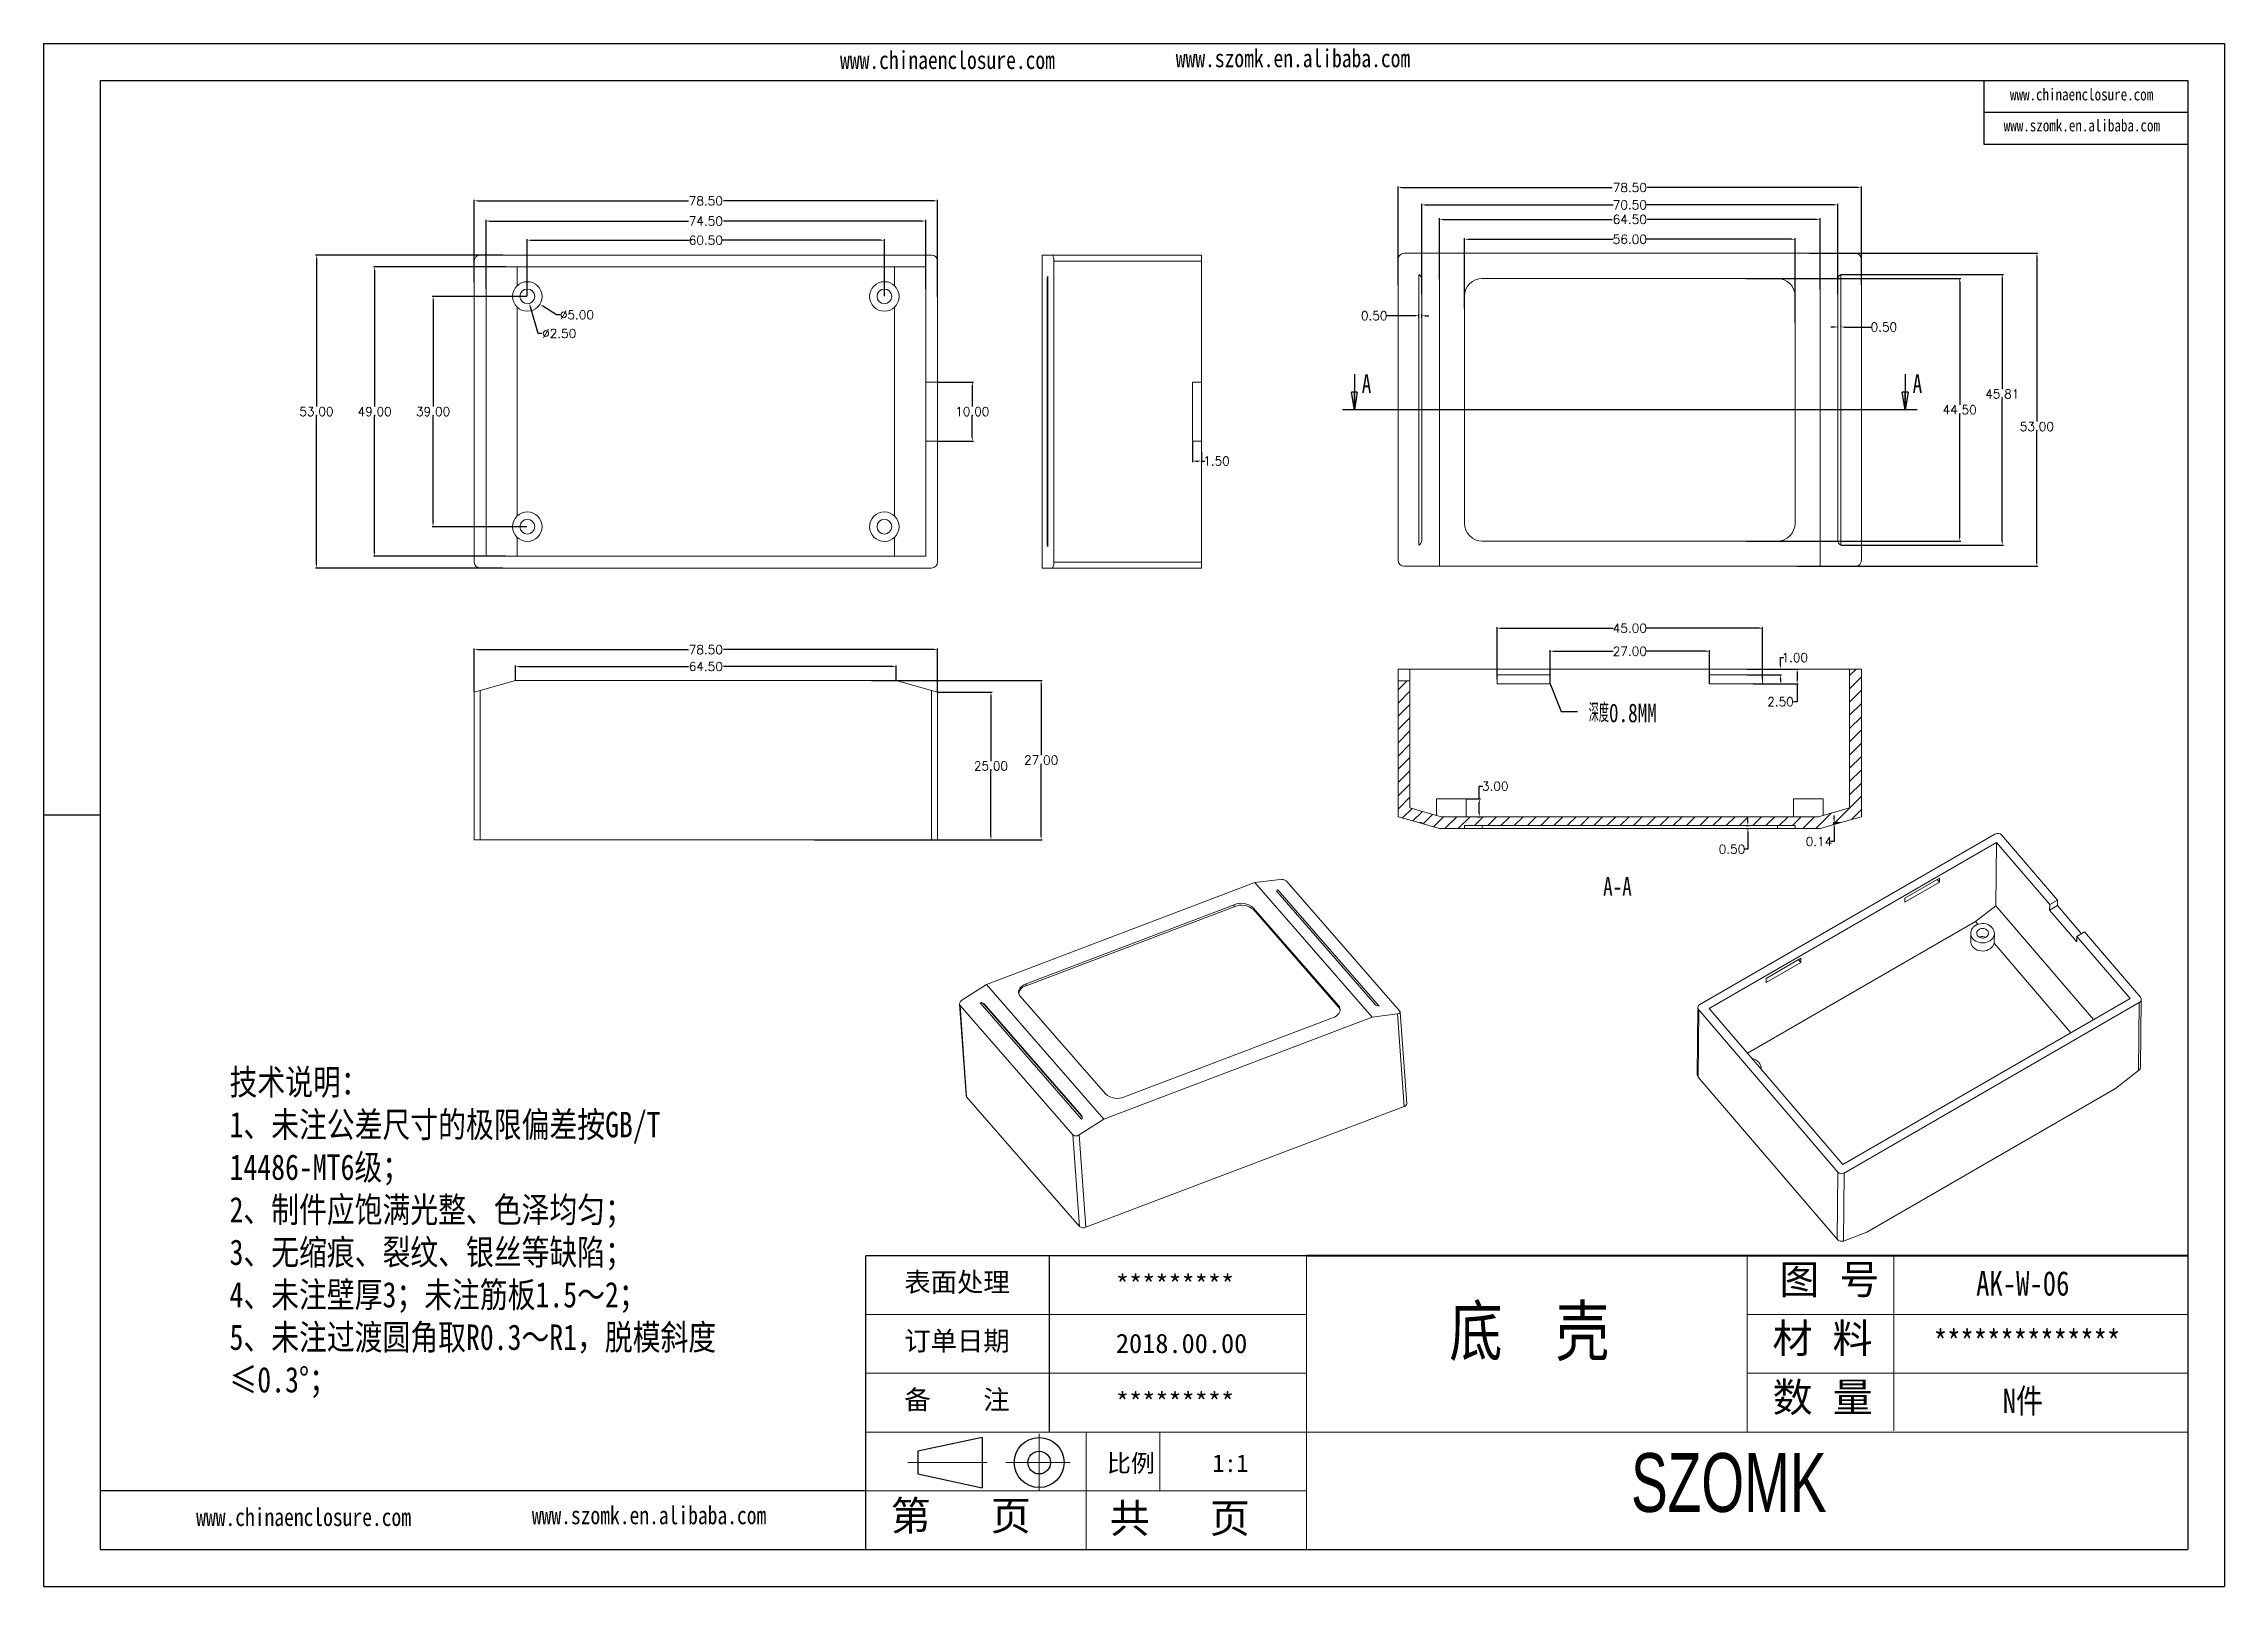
# Model space of a CAD drawing. Header units: inches. Extents: x 3379 to 4150, y 1114 to 1376.
# Drawn here: x 3780.2 to 4149.7, y 1114.4 to 1375.7 of the extents above; entities that cross this region are included whole.
import ezdxf

# ---------------------------------------------------------------- set-up
doc = ezdxf.new("R2010")
doc.units = ezdxf.units.IN
doc.header["$LTSCALE"] = 15
doc.linetypes.add('ACAD_ISO02W100', pattern=[15, 12, -3])
doc.linetypes.add('CENTER2', pattern=[28.575, 19.05, -3.175, 3.175, -3.175])
doc.layers.add('文字', color=81, linetype='Continuous')
for name, color, linetype, lineweight in [('粗实线', 7, 'Continuous', 30), ('细实线', 3, 'Continuous', 9), ('细点划线', 2, 'CENTER2', 9)]:
    doc.layers.add(name, color=color, linetype=linetype, lineweight=lineweight)
doc.styles.add('SLDTEXTSTYLE0', font='TXT', dxfattribs={"width": 0.75})
doc.styles.get("Standard").update_dxf_attribs({"font": 'txt', "bigfont": 'gbcbig.shx'})
doc.styles.add('宋体', font='', dxfattribs={"width": 0.8, "height": 3.5})
doc.styles.add('长仿宋', font='', dxfattribs={"width": 0.7, "height": 4})
doc.styles.get('宋体').set_extended_font_data('SimSun')
doc.styles.get('长仿宋').set_extended_font_data('SimSun')
doc.dimstyles.new('2', dxfattribs={"dimtxt": 1.5, "dimasz": 0.6, "dimexe": 0.18, "dimexo": 0.0625, "dimgap": 0.09, "dimtad": 0, "dimtih": 1, "dimtoh": 1, "dimzin": 0, "dimdsep": 46, "dimtxsty": 'Standard', "dimcen": 0, "dimadec": 0, "dimazin": 2, "dimtfac": 1, "dimtofl": 0, "dimtmove": 0, "dimatfit": 3, "dimfxl": 1, "dimtolj": 1, "dimtzin": 0, "dimarcsym": 0})

msp = doc.modelspace()

# ---------------------------------------------------------------- texts
at = {"color": 7, "linetype": 'Continuous', "char_height": 3.175, "attachment_point": 1, "style": 'SLDTEXTSTYLE0'}
for s, insert in [('A', (4003.538, 1319.66)), ('A', (4096.878, 1319.66)), ('{\\Ftxt,gbcbig|c134;深度}0.8MM', (4042.002, 1263.909)), ('A-A', (4044.435, 1234.516))]:
    msp.add_mtext(s, dxfattribs=dict(at, insert=insert))
at = {"char_height": 3.27331, "width": 1860.38356, "attachment_point": 1}
for s, insert in [('{\\fSimHei|b0|i0|c134|p49;表面处理}', (3926.026, 1167.554)), ('{\\fSimHei|b0|i0|c134|p49;*********}', (3961.877, 1167.133)), ('{\\fSimHei|b0|i0|c134|p49;订单日期}', (3926.026, 1157.601)), ('{\\fSimHei|b0|i0|c134|p49;2018.00.00}', (3961.877, 1157.18)), ('{\\fSimHei|b0|i0|c134|p49;备    注}', (3926.026, 1147.647)), ('{\\fSimHei|b0|i0|c134|p49;*********}', (3961.877, 1147.226))]:
    msp.add_mtext(s, dxfattribs=dict(at, insert=insert))
at = {"layer": '文字', "color": 0, "attachment_point": 1, "style": '宋体'}
for s, insert, char_height, width in [('www.szomk.en.alibaba.com', (3972.024, 1374.712), 3.04128, 53.43237), ('www.chinaenclosure.com', (3915.139, 1374.411), 3.04128, 53.43237), ('www.chinaenclosure.com', (4113.375, 1368.076), 2.02752, 35.62158), ('www.szomk.en.alibaba.com', (4112.316, 1362.826), 2.02752, 35.62158), ('{\\H1.111x;技术说明：\\P1、未注公差尺寸的极限偏差按GB/T 14486-MT6级；\\P2、制件应饱满光整、色泽均匀；\\P3、无缩痕、裂纹、银丝等缺陷；\\P4、未注壁厚3；未注筋板1.5～2；\\P5、未注过渡圆角取R0.3～R1，脱模斜度≤0.3%%D；}', (3811.694, 1201.955), 3.888, 87.57488), ('{\\H1.111x;AK-W-06}', (4107.643, 1167.779), 3.73248, 43.15166), ('底  壳', (4018.345, 1161.786), 8.2944, 106.04092), ('{\\H1.111x;**************}', (4100.463, 1157.825), 3.73248, 43.15166), ('{\\H1.111x;N件}', (4112.158, 1147.872), 3.73248, 43.15166), ('www.chinaenclosure.com', (3806.034, 1127.653), 3.04128, 53.43237), ('www.szomk.en.alibaba.com', (3862.919, 1127.954), 3.04128, 53.43237)]:
    msp.add_mtext(s, dxfattribs=dict(at, insert=insert, char_height=char_height, width=width))
at = {"layer": '粗实线', "insert": (4049.169, 1136.955), "char_height": 9.95328, "width": 111.61619, "attachment_point": 1, "style": '长仿宋'}
msp.add_mtext('{\\fSTXinwei|b0|i0|c134|p2;SZOMK}', dxfattribs=at)
at = {"layer": '细实线', "color": 7, "attachment_point": 1}
for s, insert, char_height, width in [('{\\fSimSun|b0|i0|c134|p54;图 号}', (4074.306, 1168.868), 4.97664, 24.8832), ('{\\fSimSun|b0|i0|c134|p54;材 料   }', (4073.126, 1158.914), 4.97664, 24.8832), ('{\\fSimSun|b0|i0|c134|p54;数 量}', (4073.15, 1148.912), 4.97664, 22.48509), ('{\\fSimSun|b0|i0|c134|p54;比例}', (3960.343, 1136.749), 2.98598, 13.10754), ('{\\fSimSun|b0|i0|c134|p54;1:1}', (3978.228, 1136.749), 2.98598, 13.10754), ('{\\fSimSun|b0|i0|c134|p54;第   页}', (3923.722, 1128.855), 4.97664, 37.3248), ('{\\fSimSun|b0|i0|c134|p54; 共   页}', (3957.468, 1128.432), 4.97664, 37.3248)]:
    msp.add_mtext(s, dxfattribs=dict(at, insert=insert, char_height=char_height, width=width))

# ---------------------------------------------------------------- blocks, each defined once
blk = doc.blocks.new('_CLOSED')
at = {"color": 0, "linetype": 'ByBlock', "lineweight": -2}
for p, q in [((-1, 0.166667), (0, 0)), ((-1, 0.166667), (-1, -0.166667)), ((0, 0), (-1, -0.166667)), ((0, 0), (-1, 0))]:
    blk.add_line(p, q, dxfattribs=at)
blk = doc.blocks.new('*D191')
at = {"color": 0, "lineweight": -2}
for p, q in [((3853.15, 1335.33), (3853.15, 1349.22)), ((3853.75, 1349.04), (3889.44, 1349.04)), ((3931.05, 1349.04), (3895.37, 1349.04)), ((3931.65, 1332.76), (3931.65, 1349.22))]:
    blk.add_line(p, q, dxfattribs=at)
at = {"color": 0}
for points in [[(3853.75, 1349.14), (3853.75, 1348.94), (3853.15, 1349.04)], [(3931.05, 1349.14), (3931.05, 1348.94), (3931.65, 1349.04)]]:
    blk.add_solid(points, dxfattribs=at)
at = {"layer": 'Defpoints', "color": 0}
for p in [(3931.65, 1349.04), (3853.15, 1335.27), (3931.65, 1332.7)]:
    blk.add_point(p, dxfattribs=at)
at = {"color": 0, "insert": (3892.4, 1349.04), "char_height": 1.5, "attachment_point": 5}
blk.add_mtext('\\A1;78.50', dxfattribs=at)
blk = doc.blocks.new('*D192')
at = {"color": 0, "lineweight": -2}
for p, q in [((3855.15, 1334.12), (3855.15, 1345.8)), ((3855.75, 1345.62), (3889.44, 1345.62)), ((3929.05, 1345.62), (3895.37, 1345.62)), ((3929.65, 1334.12), (3929.65, 1345.8))]:
    blk.add_line(p, q, dxfattribs=at)
at = {"color": 0}
for points in [[(3855.75, 1345.72), (3855.75, 1345.52), (3855.15, 1345.62)], [(3929.05, 1345.72), (3929.05, 1345.52), (3929.65, 1345.62)]]:
    blk.add_solid(points, dxfattribs=at)
at = {"layer": 'Defpoints', "color": 0}
for p in [(3929.65, 1345.62), (3855.15, 1334.06), (3929.65, 1334.06)]:
    blk.add_point(p, dxfattribs=at)
at = {"color": 0, "insert": (3892.4, 1345.62), "char_height": 1.5, "attachment_point": 5}
blk.add_mtext('\\A1;74.50', dxfattribs=at)
blk = doc.blocks.new('*D193')
at = {"color": 0, "lineweight": -2}
for p, q in [((3862.15, 1332.91), (3862.15, 1342.55)), ((3862.75, 1342.37), (3889.56, 1342.37)), ((3922.05, 1342.37), (3895.24, 1342.37)), ((3922.65, 1332.91), (3922.65, 1342.55))]:
    blk.add_line(p, q, dxfattribs=at)
at = {"color": 0}
for points in [[(3862.75, 1342.47), (3862.75, 1342.27), (3862.15, 1342.37)], [(3922.05, 1342.47), (3922.05, 1342.27), (3922.65, 1342.37)]]:
    blk.add_solid(points, dxfattribs=at)
at = {"layer": 'Defpoints', "color": 0}
for p in [(3922.65, 1342.37), (3862.15, 1332.85), (3922.65, 1332.85)]:
    blk.add_point(p, dxfattribs=at)
at = {"color": 0, "insert": (3892.4, 1342.37), "char_height": 1.5, "attachment_point": 5}
blk.add_mtext('\\A1;60.50', dxfattribs=at)
blk = doc.blocks.new('*D194')
at = {"color": 0, "lineweight": -2}
for p, q in [((3857.98, 1339.85), (3826.23, 1339.85)), ((3826.41, 1339.25), (3826.41, 1314.19)), ((3826.41, 1287.45), (3826.41, 1312.51)), ((3857.98, 1286.85), (3826.23, 1286.85))]:
    blk.add_line(p, q, dxfattribs=at)
at = {"color": 0}
for points in [[(3826.31, 1339.25), (3826.51, 1339.25), (3826.41, 1339.85)], [(3826.31, 1287.45), (3826.51, 1287.45), (3826.41, 1286.85)]]:
    blk.add_solid(points, dxfattribs=at)
at = {"layer": 'Defpoints', "color": 0}
for p in [(3826.41, 1339.85), (3858.04, 1339.85), (3858.04, 1286.85)]:
    blk.add_point(p, dxfattribs=at)
at = {"color": 0, "insert": (3826.41, 1313.35), "char_height": 1.5, "attachment_point": 5}
blk.add_mtext('\\A1;53.00', dxfattribs=at)
blk = doc.blocks.new('*D195')
at = {"color": 0, "lineweight": -2}
for p, q in [((3858.5, 1337.85), (3836.1, 1337.85)), ((3836.28, 1337.25), (3836.28, 1314.19)), ((3836.28, 1289.45), (3836.28, 1312.51)), ((3858.5, 1288.85), (3836.1, 1288.85))]:
    blk.add_line(p, q, dxfattribs=at)
at = {"color": 0}
for points in [[(3836.18, 1337.25), (3836.38, 1337.25), (3836.28, 1337.85)], [(3836.18, 1289.45), (3836.38, 1289.45), (3836.28, 1288.85)]]:
    blk.add_solid(points, dxfattribs=at)
at = {"layer": 'Defpoints', "color": 0}
for p in [(3836.28, 1337.85), (3858.56, 1337.85), (3858.56, 1288.85)]:
    blk.add_point(p, dxfattribs=at)
at = {"color": 0, "insert": (3836.28, 1313.35), "char_height": 1.5, "attachment_point": 5}
blk.add_mtext('\\A1;49.00', dxfattribs=at)
blk = doc.blocks.new('*D196')
at = {"color": 0, "lineweight": -2}
for p, q in [((3862.09, 1332.85), (3846, 1332.85)), ((3846.18, 1332.25), (3846.18, 1314.19)), ((3846.18, 1294.45), (3846.18, 1312.51)), ((3862.09, 1293.85), (3846, 1293.85))]:
    blk.add_line(p, q, dxfattribs=at)
at = {"color": 0}
for points in [[(3846.08, 1332.25), (3846.28, 1332.25), (3846.18, 1332.85)], [(3846.08, 1294.45), (3846.28, 1294.45), (3846.18, 1293.85)]]:
    blk.add_solid(points, dxfattribs=at)
at = {"layer": 'Defpoints', "color": 0}
for p in [(3862.15, 1332.85), (3846.18, 1293.85), (3862.15, 1293.85)]:
    blk.add_point(p, dxfattribs=at)
at = {"color": 0, "insert": (3846.18, 1313.35), "char_height": 1.5, "attachment_point": 5}
blk.add_mtext('\\A1;39.00', dxfattribs=at)
blk = doc.blocks.new('*D197')
at = {"color": 0, "lineweight": -2}
for p, q in [((3931.71, 1318.35), (3937.73, 1318.35)), ((3937.55, 1317.75), (3937.55, 1314.19)), ((3937.55, 1308.95), (3937.55, 1312.51)), ((3931.71, 1308.35), (3937.73, 1308.35))]:
    blk.add_line(p, q, dxfattribs=at)
at = {"color": 0}
for points in [[(3937.45, 1317.75), (3937.65, 1317.75), (3937.55, 1318.35)], [(3937.45, 1308.95), (3937.65, 1308.95), (3937.55, 1308.35)]]:
    blk.add_solid(points, dxfattribs=at)
at = {"layer": 'Defpoints', "color": 0}
for p in [(3931.65, 1318.35), (3931.65, 1308.35), (3937.55, 1308.35)]:
    blk.add_point(p, dxfattribs=at)
at = {"color": 0, "insert": (3937.55, 1313.35), "char_height": 1.5, "attachment_point": 5}
blk.add_mtext('\\A1;10.00', dxfattribs=at)
blk = doc.blocks.new('*D198')
at = {"color": 0, "lineweight": -2}
for p, q in [((3867.12, 1329.74), (3864.78, 1331.2)), ((3867.72, 1329.74), (3867.12, 1329.74))]:
    blk.add_line(p, q, dxfattribs=at)
at = {"color": 0}
blk.add_solid([(3864.83, 1331.29), (3864.72, 1331.12), (3864.27, 1331.52)], dxfattribs=at)
at = {"layer": 'Defpoints', "color": 0}
for p in [(3860.03, 1334.18), (3864.27, 1331.52)]:
    blk.add_point(p, dxfattribs=at)
at = {"color": 0, "insert": (3870.56, 1329.74), "char_height": 1.5, "attachment_point": 5}
blk.add_mtext('\\A1;∅5.00', dxfattribs=at)
blk = doc.blocks.new('*D199')
at = {"color": 0, "lineweight": -2}
for p, q in [((3863.99, 1326.57), (3862.67, 1331.07)), ((3864.59, 1326.57), (3863.99, 1326.57))]:
    blk.add_line(p, q, dxfattribs=at)
at = {"color": 0}
blk.add_solid([(3862.77, 1331.1), (3862.58, 1331.05), (3862.5, 1331.65)], dxfattribs=at)
at = {"layer": 'Defpoints', "color": 0}
for p in [(3861.8, 1334.05), (3862.5, 1331.65)]:
    blk.add_point(p, dxfattribs=at)
at = {"color": 0, "insert": (3867.55, 1326.57), "char_height": 1.5, "attachment_point": 5}
blk.add_mtext('\\A1;∅2.50', dxfattribs=at)
blk = doc.blocks.new('*D200')
at = {"color": 0, "lineweight": -2}
for p, q in [((3974.86, 1308.29), (3974.86, 1304.79)), ((3975.46, 1304.97), (3975.76, 1304.97)), ((3976.36, 1306.52), (3976.36, 1304.79)), ((3976.36, 1304.97), (3976.96, 1304.97))]:
    blk.add_line(p, q, dxfattribs=at)
at = {"color": 0}
for points in [[(3975.46, 1305.07), (3975.46, 1304.87), (3974.86, 1304.97)], [(3975.76, 1305.07), (3975.76, 1304.87), (3976.36, 1304.97)]]:
    blk.add_solid(points, dxfattribs=at)
at = {"layer": 'Defpoints', "color": 0}
for p in [(3974.86, 1308.35), (3976.36, 1306.58), (3976.36, 1304.97)]:
    blk.add_point(p, dxfattribs=at)
at = {"color": 0, "insert": (3978.92, 1304.97), "char_height": 1.5, "attachment_point": 5}
blk.add_mtext('\\A1;1.50', dxfattribs=at)
blk = doc.blocks.new('*D201')
at = {"color": 0, "lineweight": -2}
for p, q in [((3853.15, 1265.89), (3853.15, 1273.22)), ((3853.75, 1273.04), (3889.44, 1273.04)), ((3931.05, 1273.04), (3895.37, 1273.04)), ((3931.65, 1265.89), (3931.65, 1273.22))]:
    blk.add_line(p, q, dxfattribs=at)
at = {"color": 0}
for points in [[(3853.75, 1273.14), (3853.75, 1272.94), (3853.15, 1273.04)], [(3931.05, 1273.14), (3931.05, 1272.94), (3931.65, 1273.04)]]:
    blk.add_solid(points, dxfattribs=at)
at = {"layer": 'Defpoints', "color": 0}
for p in [(3931.65, 1273.04), (3853.15, 1265.83), (3931.65, 1265.83)]:
    blk.add_point(p, dxfattribs=at)
at = {"color": 0, "insert": (3892.4, 1273.04), "char_height": 1.5, "attachment_point": 5}
blk.add_mtext('\\A1;78.50', dxfattribs=at)
blk = doc.blocks.new('*D202')
at = {"color": 0, "lineweight": -2}
for p, q in [((3860.15, 1267.89), (3860.15, 1270.37)), ((3860.75, 1270.19), (3889.44, 1270.19)), ((3924.05, 1270.19), (3895.37, 1270.19)), ((3924.65, 1267.89), (3924.65, 1270.37))]:
    blk.add_line(p, q, dxfattribs=at)
at = {"color": 0}
for points in [[(3860.75, 1270.29), (3860.75, 1270.09), (3860.15, 1270.19)], [(3924.05, 1270.29), (3924.05, 1270.09), (3924.65, 1270.19)]]:
    blk.add_solid(points, dxfattribs=at)
at = {"layer": 'Defpoints', "color": 0}
for p in [(3860.15, 1267.83), (3924.65, 1270.19), (3924.65, 1267.83)]:
    blk.add_point(p, dxfattribs=at)
at = {"color": 0, "insert": (3892.4, 1270.19), "char_height": 1.5, "attachment_point": 5}
blk.add_mtext('\\A1;64.50', dxfattribs=at)
blk = doc.blocks.new('*D203')
at = {"color": 0, "lineweight": -2}
for p, q in [((3920.47, 1267.83), (3949.39, 1267.83)), ((3949.21, 1267.23), (3949.21, 1255.17)), ((3949.21, 1241.43), (3949.21, 1253.49)), ((3920.47, 1240.83), (3949.39, 1240.83))]:
    blk.add_line(p, q, dxfattribs=at)
at = {"color": 0}
for points in [[(3949.11, 1267.23), (3949.31, 1267.23), (3949.21, 1267.83)], [(3949.11, 1241.43), (3949.31, 1241.43), (3949.21, 1240.83)]]:
    blk.add_solid(points, dxfattribs=at)
at = {"layer": 'Defpoints', "color": 0}
for p in [(3920.4, 1267.83), (3920.4, 1240.83), (3949.21, 1240.83)]:
    blk.add_point(p, dxfattribs=at)
at = {"color": 0, "insert": (3949.21, 1254.33), "char_height": 1.5, "attachment_point": 5}
blk.add_mtext('\\A1;27.00', dxfattribs=at)
blk = doc.blocks.new('*D204')
at = {"color": 0, "lineweight": -2}
for p, q in [((3931.71, 1265.83), (3940.89, 1265.83)), ((3940.71, 1265.23), (3940.71, 1254.17)), ((3940.71, 1241.43), (3940.71, 1252.49)), ((3910.83, 1240.83), (3940.89, 1240.83))]:
    blk.add_line(p, q, dxfattribs=at)
at = {"color": 0}
for points in [[(3940.61, 1265.23), (3940.81, 1265.23), (3940.71, 1265.83)], [(3940.61, 1241.43), (3940.81, 1241.43), (3940.71, 1240.83)]]:
    blk.add_solid(points, dxfattribs=at)
at = {"layer": 'Defpoints', "color": 0}
for p in [(3931.65, 1265.83), (3940.71, 1265.83), (3910.77, 1240.83)]:
    blk.add_point(p, dxfattribs=at)
at = {"color": 0, "insert": (3940.71, 1253.33), "char_height": 1.5, "attachment_point": 5}
blk.add_mtext('\\A1;25.00', dxfattribs=at)
blk = doc.blocks.new('*D205')
at = {"color": 0, "lineweight": -2}
for p, q in [((4084.14, 1243.74), (4083.4, 1243.74)), ((4084.14, 1243.6), (4083.4, 1243.6)), ((4083.58, 1244.34), (4083.58, 1244.94)), ((4083.58, 1243), (4083.58, 1240.53)), ((4083.58, 1240.53), (4082.98, 1240.53))]:
    blk.add_line(p, q, dxfattribs=at)
at = {"color": 0}
for points in [[(4083.48, 1244.34), (4083.68, 1244.34), (4083.58, 1243.74)], [(4083.48, 1243), (4083.68, 1243), (4083.58, 1243.6)]]:
    blk.add_solid(points, dxfattribs=at)
at = {"layer": 'Defpoints', "color": 0}
for p in [(4083.58, 1243.74), (4084.21, 1243.74), (4084.21, 1243.6)]:
    blk.add_point(p, dxfattribs=at)
at = {"color": 0, "insert": (4081.02, 1240.53), "char_height": 1.5, "attachment_point": 5}
blk.add_mtext('\\A1;0.14', dxfattribs=at)
blk = doc.blocks.new('*D206')
at = {"color": 0, "lineweight": -2}
for p, q in [((4068.61, 1243.24), (4069.14, 1243.24)), ((4068.61, 1242.74), (4069.14, 1242.74)), ((4068.96, 1243.84), (4068.96, 1244.44)), ((4068.96, 1242.14), (4068.96, 1239.25)), ((4068.96, 1239.25), (4068.36, 1239.25))]:
    blk.add_line(p, q, dxfattribs=at)
at = {"color": 0}
for points in [[(4068.86, 1243.84), (4069.06, 1243.84), (4068.96, 1243.24)], [(4068.86, 1242.14), (4069.06, 1242.14), (4068.96, 1242.74)]]:
    blk.add_solid(points, dxfattribs=at)
at = {"layer": 'Defpoints', "color": 0}
for p in [(4068.55, 1243.24), (4068.55, 1242.74), (4068.96, 1242.74)]:
    blk.add_point(p, dxfattribs=at)
at = {"color": 0, "insert": (4066.27, 1239.25), "char_height": 1.5, "attachment_point": 5}
blk.add_mtext('\\A1;0.50', dxfattribs=at)
blk = doc.blocks.new('*D207')
at = {"color": 0, "lineweight": -2}
for p, q in [((4009.71, 1334.83), (4009.71, 1351.48)), ((4010.31, 1351.3), (4045.99, 1351.3)), ((4087.61, 1351.3), (4051.92, 1351.3)), ((4088.21, 1334.83), (4088.21, 1351.48))]:
    blk.add_line(p, q, dxfattribs=at)
at = {"color": 0}
for points in [[(4010.31, 1351.4), (4010.31, 1351.2), (4009.71, 1351.3)], [(4087.61, 1351.4), (4087.61, 1351.2), (4088.21, 1351.3)]]:
    blk.add_solid(points, dxfattribs=at)
at = {"layer": 'Defpoints', "color": 0}
for p in [(4088.21, 1351.3), (4009.71, 1334.77), (4088.21, 1334.77)]:
    blk.add_point(p, dxfattribs=at)
at = {"color": 0, "insert": (4048.96, 1351.3), "char_height": 1.5, "attachment_point": 5}
blk.add_mtext('\\A1;78.50', dxfattribs=at)
blk = doc.blocks.new('*D208')
at = {"color": 0, "lineweight": -2}
for p, q in [((4020.96, 1330.81), (4020.96, 1342.71)), ((4021.56, 1342.53), (4046.12, 1342.53)), ((4076.36, 1342.53), (4051.8, 1342.53)), ((4076.96, 1328.38), (4076.96, 1342.71))]:
    blk.add_line(p, q, dxfattribs=at)
at = {"color": 0}
for points in [[(4021.56, 1342.63), (4021.56, 1342.43), (4020.96, 1342.53)], [(4076.36, 1342.63), (4076.36, 1342.43), (4076.96, 1342.53)]]:
    blk.add_solid(points, dxfattribs=at)
at = {"layer": 'Defpoints', "color": 0}
for p in [(4076.96, 1342.53), (4020.96, 1330.74), (4076.96, 1328.32)]:
    blk.add_point(p, dxfattribs=at)
at = {"color": 0, "insert": (4048.96, 1342.53), "char_height": 1.5, "attachment_point": 5}
blk.add_mtext('\\A1;56.00', dxfattribs=at)
blk = doc.blocks.new('*D209')
at = {"color": 0, "lineweight": -2}
for p, q in [((4016.71, 1335.75), (4016.71, 1346.08)), ((4017.31, 1345.9), (4045.99, 1345.9)), ((4080.61, 1345.9), (4051.92, 1345.9)), ((4081.21, 1334.02), (4081.21, 1346.08))]:
    blk.add_line(p, q, dxfattribs=at)
at = {"color": 0}
for points in [[(4017.31, 1346), (4017.31, 1345.8), (4016.71, 1345.9)], [(4080.61, 1346), (4080.61, 1345.8), (4081.21, 1345.9)]]:
    blk.add_solid(points, dxfattribs=at)
at = {"layer": 'Defpoints', "color": 0}
for p in [(4081.21, 1345.9), (4016.71, 1335.69), (4081.21, 1333.96)]:
    blk.add_point(p, dxfattribs=at)
at = {"color": 0, "insert": (4048.96, 1345.9), "char_height": 1.5, "attachment_point": 5}
blk.add_mtext('\\A1;64.50', dxfattribs=at)
blk = doc.blocks.new('*D210')
at = {"color": 0, "lineweight": -2}
for p, q in [((4013.71, 1333.17), (4013.71, 1348.53)), ((4014.31, 1348.35), (4046.12, 1348.35)), ((4083.61, 1348.35), (4051.8, 1348.35)), ((4084.21, 1333.17), (4084.21, 1348.53))]:
    blk.add_line(p, q, dxfattribs=at)
at = {"color": 0}
for points in [[(4014.31, 1348.45), (4014.31, 1348.25), (4013.71, 1348.35)], [(4083.61, 1348.45), (4083.61, 1348.25), (4084.21, 1348.35)]]:
    blk.add_solid(points, dxfattribs=at)
at = {"layer": 'Defpoints', "color": 0}
for p in [(4013.71, 1348.35), (4013.71, 1333.11), (4084.21, 1333.11)]:
    blk.add_point(p, dxfattribs=at)
at = {"color": 0, "insert": (4048.96, 1348.35), "char_height": 1.5, "attachment_point": 5}
blk.add_mtext('\\A1;70.50', dxfattribs=at)
blk = doc.blocks.new('*D211')
at = {"color": 0, "lineweight": -2}
for p, q in [((4083.61, 1327.67), (4083.01, 1327.67)), ((4084.21, 1327.74), (4084.21, 1327.85)), ((4084.71, 1327.74), (4084.71, 1327.85)), ((4085.31, 1327.67), (4089.91, 1327.67))]:
    blk.add_line(p, q, dxfattribs=at)
at = {"color": 0}
for points in [[(4083.61, 1327.77), (4083.61, 1327.57), (4084.21, 1327.67)], [(4085.31, 1327.77), (4085.31, 1327.57), (4084.71, 1327.67)]]:
    blk.add_solid(points, dxfattribs=at)
at = {"layer": 'Defpoints', "color": 0}
for p in [(4084.21, 1327.67), (4084.71, 1327.67), (4084.71, 1327.67)]:
    blk.add_point(p, dxfattribs=at)
at = {"color": 0, "insert": (4092, 1327.67), "char_height": 1.5, "attachment_point": 5}
blk.add_mtext('\\A1;0.50', dxfattribs=at)
blk = doc.blocks.new('*D212')
at = {"color": 0, "lineweight": -2}
for p, q in [((4012.61, 1329.59), (4007.73, 1329.59)), ((4013.21, 1329.17), (4013.21, 1329.77)), ((4013.71, 1329.17), (4013.71, 1329.77)), ((4014.31, 1329.59), (4014.91, 1329.59))]:
    blk.add_line(p, q, dxfattribs=at)
at = {"color": 0}
for points in [[(4012.61, 1329.69), (4012.61, 1329.49), (4013.21, 1329.59)], [(4014.31, 1329.69), (4014.31, 1329.49), (4013.71, 1329.59)]]:
    blk.add_solid(points, dxfattribs=at)
at = {"layer": 'Defpoints', "color": 0}
for p in [(4013.21, 1329.59), (4013.21, 1329.1), (4013.71, 1329.1)]:
    blk.add_point(p, dxfattribs=at)
at = {"color": 0, "insert": (4005.64, 1329.59), "char_height": 1.5, "attachment_point": 5}
blk.add_mtext('\\A1;0.50', dxfattribs=at)
blk = doc.blocks.new('*D213')
at = {"color": 0, "lineweight": -2}
for p, q in [((4023.46, 1247.74), (4023.46, 1249.91)), ((4023.46, 1249.91), (4024.06, 1249.91)), ((4021.27, 1247.74), (4023.64, 1247.74)), ((4023.46, 1245.34), (4023.46, 1247.14)), ((4023.13, 1244.74), (4023.64, 1244.74))]:
    blk.add_line(p, q, dxfattribs=at)
at = {"color": 0}
for points in [[(4023.36, 1247.14), (4023.56, 1247.14), (4023.46, 1247.74)], [(4023.36, 1245.34), (4023.56, 1245.34), (4023.46, 1244.74)]]:
    blk.add_solid(points, dxfattribs=at)
at = {"layer": 'Defpoints', "color": 0}
for p in [(4021.21, 1247.74), (4023.46, 1247.74), (4023.07, 1244.74)]:
    blk.add_point(p, dxfattribs=at)
at = {"color": 0, "insert": (4026.15, 1249.91), "char_height": 1.5, "attachment_point": 5}
blk.add_mtext('\\A1;3.00', dxfattribs=at)
blk = doc.blocks.new('*D214')
at = {"color": 0, "lineweight": -2}
for p, q in [((4035.46, 1267.3), (4035.46, 1272.94)), ((4036.06, 1272.76), (4046.12, 1272.76)), ((4061.86, 1272.76), (4051.8, 1272.76)), ((4062.46, 1267.3), (4062.46, 1272.94))]:
    blk.add_line(p, q, dxfattribs=at)
at = {"color": 0}
for points in [[(4036.06, 1272.86), (4036.06, 1272.66), (4035.46, 1272.76)], [(4061.86, 1272.86), (4061.86, 1272.66), (4062.46, 1272.76)]]:
    blk.add_solid(points, dxfattribs=at)
at = {"layer": 'Defpoints', "color": 0}
for p in [(4035.46, 1272.76), (4035.46, 1267.24), (4062.46, 1267.24)]:
    blk.add_point(p, dxfattribs=at)
at = {"color": 0, "insert": (4048.96, 1272.76), "char_height": 1.5, "attachment_point": 5}
blk.add_mtext('\\A1;27.00', dxfattribs=at)
blk = doc.blocks.new('*D215')
at = {"color": 0, "lineweight": -2}
for p, q in [((4026.46, 1268.05), (4026.46, 1276.84)), ((4027.06, 1276.66), (4046.12, 1276.66)), ((4070.86, 1276.66), (4051.8, 1276.66)), ((4071.46, 1268.05), (4071.46, 1276.84))]:
    blk.add_line(p, q, dxfattribs=at)
at = {"color": 0}
for points in [[(4027.06, 1276.76), (4027.06, 1276.56), (4026.46, 1276.66)], [(4070.86, 1276.76), (4070.86, 1276.56), (4071.46, 1276.66)]]:
    blk.add_solid(points, dxfattribs=at)
at = {"layer": 'Defpoints', "color": 0}
for p in [(4071.46, 1276.66), (4026.46, 1267.99), (4071.46, 1267.99)]:
    blk.add_point(p, dxfattribs=at)
at = {"color": 0, "insert": (4048.96, 1276.66), "char_height": 1.5, "attachment_point": 5}
blk.add_mtext('\\A1;45.00', dxfattribs=at)
blk = doc.blocks.new('*D216')
at = {"color": 0, "lineweight": -2}
for p, q in [((4069.88, 1269.74), (4077.49, 1269.74)), ((4077.31, 1269.14), (4077.31, 1267.84)), ((4069.88, 1267.24), (4077.49, 1267.24)), ((4077.31, 1264.21), (4076.71, 1264.21)), ((4077.31, 1267.24), (4077.31, 1264.21))]:
    blk.add_line(p, q, dxfattribs=at)
at = {"color": 0}
for points in [[(4077.21, 1269.14), (4077.41, 1269.14), (4077.31, 1269.74)], [(4077.21, 1267.84), (4077.41, 1267.84), (4077.31, 1267.24)]]:
    blk.add_solid(points, dxfattribs=at)
at = {"layer": 'Defpoints', "color": 0}
for p in [(4069.82, 1269.74), (4077.31, 1269.74), (4069.82, 1267.24)]:
    blk.add_point(p, dxfattribs=at)
at = {"color": 0, "insert": (4074.49, 1264.21), "char_height": 1.5, "attachment_point": 5}
blk.add_mtext('\\A1;2.50', dxfattribs=at)
blk = doc.blocks.new('*D217')
at = {"color": 0, "lineweight": -2}
for p, q in [((4074.47, 1270.34), (4074.47, 1271.69)), ((4074.47, 1271.69), (4075.07, 1271.69)), ((4068.79, 1269.74), (4074.65, 1269.74)), ((4068.79, 1268.74), (4074.65, 1268.74)), ((4074.47, 1268.14), (4074.47, 1267.54))]:
    blk.add_line(p, q, dxfattribs=at)
at = {"color": 0}
for points in [[(4074.37, 1270.34), (4074.57, 1270.34), (4074.47, 1269.74)], [(4074.37, 1268.14), (4074.57, 1268.14), (4074.47, 1268.74)]]:
    blk.add_solid(points, dxfattribs=at)
at = {"layer": 'Defpoints', "color": 0}
for p in [(4068.73, 1269.74), (4068.73, 1268.74), (4074.47, 1269.74)]:
    blk.add_point(p, dxfattribs=at)
at = {"color": 0, "insert": (4076.91, 1271.69), "char_height": 1.5, "attachment_point": 5}
blk.add_mtext('\\A1;1.00', dxfattribs=at)
blk = doc.blocks.new('*D218')
at = {"color": 0, "lineweight": -2}
for p, q in [((4068.69, 1335.91), (4105.03, 1335.91)), ((4104.85, 1335.31), (4104.85, 1314.5)), ((4104.85, 1292.01), (4104.85, 1312.82)), ((4068.69, 1291.41), (4105.03, 1291.41))]:
    blk.add_line(p, q, dxfattribs=at)
at = {"color": 0}
for points in [[(4104.75, 1335.31), (4104.95, 1335.31), (4104.85, 1335.91)], [(4104.75, 1292.01), (4104.95, 1292.01), (4104.85, 1291.41)]]:
    blk.add_solid(points, dxfattribs=at)
at = {"layer": 'Defpoints', "color": 0}
for p in [(4068.63, 1335.91), (4104.85, 1335.91), (4068.63, 1291.41)]:
    blk.add_point(p, dxfattribs=at)
at = {"color": 0, "insert": (4104.85, 1313.66), "char_height": 1.5, "attachment_point": 5}
blk.add_mtext('\\A1;44.50', dxfattribs=at)
blk = doc.blocks.new('*D219')
at = {"color": 0, "lineweight": -2}
for p, q in [((4084.77, 1336.57), (4112.25, 1336.57)), ((4112.07, 1335.97), (4112.07, 1317.17)), ((4112.07, 1291.35), (4112.07, 1315.49)), ((4084.77, 1290.75), (4112.25, 1290.75))]:
    blk.add_line(p, q, dxfattribs=at)
at = {"color": 0}
for points in [[(4111.97, 1335.97), (4112.17, 1335.97), (4112.07, 1336.57)], [(4111.97, 1291.35), (4112.17, 1291.35), (4112.07, 1290.75)]]:
    blk.add_solid(points, dxfattribs=at)
at = {"layer": 'Defpoints', "color": 0}
for p in [(4084.71, 1336.57), (4112.07, 1336.57), (4084.71, 1290.75)]:
    blk.add_point(p, dxfattribs=at)
at = {"color": 0, "insert": (4112.07, 1316.33), "char_height": 1.5, "attachment_point": 5}
blk.add_mtext('\\A1;45.81', dxfattribs=at)
blk = doc.blocks.new('*D220')
at = {"color": 0, "lineweight": -2}
for p, q in [((4079.33, 1340.16), (4118.11, 1340.16)), ((4117.93, 1339.56), (4117.93, 1311.65)), ((4117.93, 1287.76), (4117.93, 1309.97)), ((4077.31, 1287.16), (4118.11, 1287.16))]:
    blk.add_line(p, q, dxfattribs=at)
at = {"color": 0}
for points in [[(4117.83, 1339.56), (4118.03, 1339.56), (4117.93, 1340.16)], [(4117.83, 1287.76), (4118.03, 1287.76), (4117.93, 1287.16)]]:
    blk.add_solid(points, dxfattribs=at)
at = {"layer": 'Defpoints', "color": 0}
for p in [(4079.26, 1340.16), (4117.93, 1340.16), (4077.24, 1287.16)]:
    blk.add_point(p, dxfattribs=at)
at = {"color": 0, "insert": (4117.93, 1310.81), "char_height": 1.5, "attachment_point": 5}
blk.add_mtext('\\A1;53.00', dxfattribs=at)

# ---------------------------------------------------------------- dimensions: what is measured, and where the dimension line sits
for base, p1, p2, picture, middle in [((3931.652, 1349.035), (3853.152, 1335.266), (3931.652, 1332.698), '*D191', (3892.402, 1349.035)), ((4013.707, 1348.347), (4084.207, 1333.108), (4013.707, 1333.108), '*D210', (4048.957, 1348.347)), ((3929.652, 1345.618), (3855.152, 1334.062), (3929.652, 1334.062), '*D192', (3892.402, 1345.618)), ((4081.207, 1345.903), (4016.707, 1335.69), (4081.207, 1333.959), '*D209', (4048.957, 1345.903)), ((3922.652, 1342.369), (3862.152, 1332.85), (3922.652, 1332.85), '*D193', (3892.402, 1342.369)), ((4076.957, 1342.529), (4020.957, 1330.744), (4076.957, 1328.32), '*D208', (4048.957, 1342.529)), ((3976.36, 1304.974), (3974.86, 1308.35), (3976.36, 1306.58), '*D200', (3978.925, 1304.974)), ((4071.457, 1276.661), (4026.457, 1267.992), (4071.457, 1267.992), '*D215', (4048.957, 1276.661)), ((3931.652, 1273.041), (3853.152, 1265.826), (3931.652, 1265.826), '*D201', (3892.402, 1273.041)), ((3924.652, 1270.192), (3860.152, 1267.826), (3924.652, 1267.826), '*D202', (3892.402, 1270.192)), ((4035.457, 1272.761), (4062.457, 1267.242), (4035.457, 1267.242), '*D214', (4048.957, 1272.761))]:
    dim = msp.add_linear_dim(base=base, p1=p1, p2=p2, dimstyle='2')
    dim.commit()
    dim.dimension.update_dxf_attribs({"geometry": picture, "text_midpoint": middle})
for base, p1, p2, picture, middle in [((4088.207, 1351.297), (4009.707, 1334.766), (4088.207, 1334.766), '*D207', (4048.957, 1351.297)), ((4013.207, 1329.592), (4013.707, 1329.105), (4013.207, 1329.105), '*D212', (4005.639, 1329.592)), ((4084.707, 1327.674), (4084.207, 1327.674), (4084.707, 1327.674), '*D211', (4091.997, 1327.674))]:
    dim = msp.add_linear_dim(base=base, p1=p1, p2=p2, dimstyle='2')
    dim.commit()
    dim.dimension.update_dxf_attribs({"geometry": picture, "text_midpoint": middle, "dimtype": 160})
for base, p1, p2, picture, middle in [((3826.407, 1339.85), (3858.039, 1286.85), (3858.039, 1339.85), '*D194', (3826.407, 1313.35)), ((4117.929, 1340.16), (4077.243, 1287.16), (4079.263, 1340.16), '*D220', (4117.929, 1310.805)), ((4112.071, 1336.567), (4084.707, 1290.754), (4084.707, 1336.567), '*D219', (4112.071, 1316.326)), ((4074.474, 1269.742), (4068.732, 1268.742), (4068.732, 1269.742), '*D217', (4076.914, 1271.692)), ((4077.305, 1269.742), (4069.817, 1267.242), (4069.817, 1269.742), '*D216', (4074.49, 1264.211)), ((4023.456, 1247.742), (4023.066, 1244.742), (4021.207, 1247.742), '*D213', (4026.146, 1249.914)), ((4068.956, 1242.742), (4068.552, 1243.242), (4068.552, 1242.742), '*D206', (4066.266, 1239.248)), ((4083.584, 1243.742), (4084.207, 1243.599), (4084.207, 1243.742), '*D205', (4081.019, 1240.526))]:
    dim = msp.add_linear_dim(base=base, p1=p1, p2=p2, angle=90, dimstyle='2')
    dim.commit()
    dim.dimension.update_dxf_attribs({"geometry": picture, "text_midpoint": middle, "dimtype": 160})
for base, p1, p2, picture, middle in [((3836.276, 1337.85), (3858.563, 1288.85), (3858.563, 1337.85), '*D195', (3836.276, 1313.35)), ((4104.846, 1335.91), (4068.628, 1291.41), (4068.628, 1335.91), '*D218', (4104.846, 1313.66)), ((3846.181, 1293.85), (3862.152, 1332.85), (3862.152, 1293.85), '*D196', (3846.181, 1313.35)), ((3937.548, 1308.35), (3931.652, 1318.35), (3931.652, 1308.35), '*D197', (3937.548, 1313.35)), ((3949.206, 1240.826), (3920.403, 1267.826), (3920.403, 1240.826), '*D203', (3949.206, 1254.326)), ((3940.706, 1265.826), (3910.767, 1240.826), (3931.652, 1265.826), '*D204', (3940.706, 1253.326))]:
    dim = msp.add_linear_dim(base=base, p1=p1, p2=p2, angle=90, dimstyle='2')
    dim.commit()
    dim.dimension.update_dxf_attribs({"geometry": picture, "text_midpoint": middle})
for p1, p2, picture, middle in [((3860.034, 1334.179), (3864.27, 1331.522), '*D198', (3870.558, 1329.735)), ((3861.801, 1334.05), (3862.503, 1331.651), '*D199', (3867.553, 1326.573))]:
    dim = msp.add_diameter_dim_2p(p1=p1, p2=p2, dimstyle='2')
    dim.commit()
    dim.dimension.update_dxf_attribs({"geometry": picture, "text_midpoint": middle, "dimtype": 163})

# ---------------------------------------------------------------- hatches: boundary and pattern name
at = {"linetype": 'Continuous', "lineweight": 0}
h = msp.add_hatch(dxfattribs=at)
h.set_pattern_fill('ANSI31', color=4, scale=0.5, style=0)
h.paths.add_polyline_path([(4076.957, 1242.742), (4081.207, 1242.742), (4084.207, 1243.599), (4084.207, 1243.742), (4084.707, 1243.742), (4088.207, 1244.742), (4088.207, 1269.742), (4086.207, 1269.742), (4086.207, 1246.25), (4080.927, 1244.742), (4016.987, 1244.742), (4011.707, 1246.25), (4011.707, 1267.742), (4009.707, 1267.742), (4009.707, 1244.742), (4013.207, 1243.742), (4013.707, 1243.742), (4013.707, 1243.599), (4016.707, 1242.742), (4020.957, 1242.742), (4020.957, 1243.242), (4076.957, 1243.242)], flags=0)

# ---------------------------------------------------------------- linework, layer by layer
for p, q in [((3780.188, 1375.665), (4149.704, 1375.665)), ((3780.188, 1375.665), (3780.188, 1114.391)), ((4149.704, 1375.665), (4149.704, 1114.391)), ((3789.75, 1369.444), (4143.483, 1369.444)), ((3789.75, 1369.444), (3789.75, 1120.612)), ((4108.923, 1369.444), (4108.923, 1358.644)), ((4143.483, 1369.444), (4143.483, 1120.612)), ((4108.923, 1364.044), (4143.483, 1364.044)), ((4108.923, 1358.644), (4143.483, 1358.644)), ((3789.75, 1245.028), (3780.188, 1245.028)), ((3780.188, 1235.351), (3780.188, 1114.391)), ((3994.184, 1170.379), (3919.534, 1170.379)), ((3919.534, 1120.612), (3919.534, 1170.379)), ((3950.638, 1140.519), (3950.638, 1170.379)), ((3919.534, 1130.565), (3789.75, 1130.565)), ((3789.75, 1120.612), (4143.483, 1120.612)), ((3780.188, 1114.391), (4149.704, 1114.391)), ((3780.188, 1114.391), (3951.26, 1114.391))]:
    msp.add_line(p, q)
at = {"color": 7, "linetype": 'Continuous', "lineweight": 15}
for p, q in [((3853.152, 1338.85), (3853.152, 1287.85)), ((3930.652, 1339.85), (3854.152, 1339.85)), ((3855.152, 1337.85), (3855.152, 1288.85)), ((3929.652, 1337.85), (3855.152, 1337.85)), ((3860.432, 1334.665), (3860.432, 1337.85)), ((3924.372, 1337.85), (3924.372, 1334.665)), ((3929.652, 1318.35), (3929.652, 1337.85)), ((3931.652, 1318.35), (3931.652, 1338.85)), ((3949.36, 1286.85), (3949.36, 1339.85)), ((3949.36, 1339.85), (3951.074, 1339.85)), ((3951.074, 1339.85), (3976.36, 1339.85)), ((3951.36, 1338.85), (3951.36, 1287.85)), ((3976.36, 1338.85), (3951.36, 1338.85)), ((3976.36, 1339.85), (3976.36, 1338.85)), ((3976.36, 1338.85), (3976.36, 1287.85)), ((4009.707, 1288.16), (4009.707, 1339.16)), ((4010.707, 1340.16), (4016.707, 1340.16)), ((4016.707, 1340.16), (4016.707, 1287.16)), ((4016.707, 1340.16), (4081.207, 1340.16)), ((4081.207, 1287.16), (4081.207, 1340.16)), ((4081.207, 1340.16), (4087.207, 1340.16)), ((4088.207, 1339.16), (4088.207, 1288.16)), ((3950.217, 1335.45), (3950.217, 1291.25)), ((3950.36, 1335.45), (3950.217, 1335.45)), ((3950.36, 1290.444), (3950.36, 1336.257)), ((4013.207, 1336.567), (4013.207, 1290.754)), ((4013.707, 1335.76), (4013.707, 1291.56)), ((4073.957, 1335.91), (4023.957, 1335.91)), ((4084.207, 1335.76), (4084.207, 1291.56)), ((4084.707, 1290.754), (4084.707, 1336.567)), ((3860.432, 1295.665), (3860.432, 1331.036)), ((3924.372, 1331.036), (3924.372, 1295.665)), ((4020.957, 1332.91), (4020.957, 1294.41)), ((4076.957, 1294.41), (4076.957, 1332.91)), ((3931.652, 1318.35), (3929.652, 1318.35)), ((3929.652, 1318.35), (3929.652, 1308.35)), ((3931.652, 1308.35), (3931.652, 1318.35)), ((3929.652, 1288.85), (3929.652, 1308.35)), ((3929.652, 1308.35), (3931.652, 1308.35)), ((3931.652, 1287.85), (3931.652, 1308.35)), ((3860.432, 1288.85), (3860.432, 1292.036)), ((3924.372, 1292.036), (3924.372, 1288.85)), ((3950.36, 1291.25), (3950.217, 1291.25)), ((4023.957, 1291.41), (4073.957, 1291.41)), ((3854.152, 1286.85), (3930.652, 1286.85)), ((3855.152, 1288.85), (3929.652, 1288.85)), ((3951.074, 1286.85), (3949.36, 1286.85)), ((3976.36, 1286.85), (3951.074, 1286.85)), ((3951.36, 1287.85), (3976.36, 1287.85)), ((3976.36, 1287.85), (3976.36, 1286.85)), ((4016.707, 1287.16), (4010.707, 1287.16)), ((4081.207, 1287.16), (4016.707, 1287.16)), ((4087.207, 1287.16), (4081.207, 1287.16)), ((3860.152, 1267.826), (3854.152, 1266.111)), ((3924.652, 1267.826), (3860.152, 1267.826)), ((3930.652, 1266.111), (3924.652, 1267.826)), ((4011.707, 1269.742), (4009.707, 1269.742)), ((4009.707, 1267.742), (4009.707, 1269.742)), ((4009.707, 1244.742), (4009.707, 1267.742)), ((4011.707, 1267.742), (4009.707, 1267.742)), ((4011.707, 1267.742), (4011.707, 1269.742)), ((4086.207, 1269.742), (4011.707, 1269.742)), ((4011.707, 1246.25), (4011.707, 1267.742)), ((4026.457, 1267.242), (4026.457, 1268.742)), ((4026.457, 1268.742), (4035.457, 1268.742)), ((4035.457, 1268.742), (4035.457, 1267.242)), ((4062.457, 1267.242), (4062.457, 1268.742)), ((4062.457, 1268.742), (4071.457, 1268.742)), ((4071.457, 1268.742), (4071.457, 1267.242)), ((4086.207, 1269.742), (4086.207, 1246.25)), ((4086.207, 1269.742), (4088.207, 1269.742)), ((4088.207, 1269.742), (4088.207, 1244.742)), ((3853.152, 1265.826), (3854.152, 1266.111)), ((3853.152, 1240.826), (3853.152, 1265.826)), ((3854.152, 1266.111), (3854.152, 1240.826)), ((3930.652, 1240.826), (3930.652, 1266.111)), ((3930.652, 1266.111), (3931.652, 1265.826)), ((3931.652, 1265.826), (3931.652, 1240.826)), ((4035.457, 1267.242), (4026.457, 1267.242)), ((4071.457, 1267.242), (4062.457, 1267.242)), ((4011.707, 1246.25), (4016.987, 1244.742)), ((4016.207, 1247.742), (4016.207, 1244.965)), ((4016.207, 1247.742), (4021.207, 1247.742)), ((4021.207, 1244.742), (4021.207, 1247.742)), ((4076.707, 1247.742), (4076.707, 1244.742)), ((4081.707, 1247.742), (4076.707, 1247.742)), ((4080.927, 1244.742), (4086.207, 1246.25)), ((4081.707, 1244.965), (4081.707, 1247.742)), ((4009.707, 1244.742), (4013.207, 1243.742)), ((4013.707, 1243.742), (4013.207, 1243.742)), ((4013.707, 1243.599), (4013.207, 1243.742)), ((4013.707, 1243.742), (4013.707, 1243.599)), ((4013.707, 1243.599), (4016.707, 1242.742)), ((4016.707, 1242.742), (4020.957, 1242.742)), ((4016.987, 1244.742), (4080.927, 1244.742)), ((4020.957, 1243.242), (4076.957, 1243.242)), ((4020.957, 1243.242), (4020.957, 1242.742)), ((4020.957, 1242.742), (4023.957, 1242.742)), ((4023.957, 1243.242), (4023.957, 1242.742)), ((4023.957, 1242.742), (4073.957, 1242.742)), ((4110.834, 1241.81), (4060.842, 1212.95)), ((4073.957, 1243.242), (4073.957, 1242.742)), ((4073.957, 1242.742), (4076.957, 1242.742)), ((4076.957, 1242.742), (4076.957, 1243.242)), ((4076.957, 1242.742), (4081.207, 1242.742)), ((4081.207, 1242.742), (4084.207, 1243.599)), ((4084.707, 1243.742), (4084.207, 1243.742)), ((4084.207, 1243.742), (4084.207, 1243.599)), ((4084.207, 1243.599), (4084.707, 1243.742)), ((4084.707, 1243.742), (4088.207, 1244.742)), ((4121.409, 1230.603), (4111.949, 1241.648)), ((3854.152, 1240.826), (3853.152, 1240.826)), ((3930.652, 1240.826), (3854.152, 1240.826)), ((3931.652, 1240.826), (3930.652, 1240.826)), ((4111.104, 1240.355), (4062.419, 1212.25)), ((4111.104, 1240.355), (4110.995, 1229.658)), ((4120.102, 1229.848), (4111.104, 1240.355)), ((4101.46, 1234.335), (4095.579, 1230.94)), ((4101.453, 1233.652), (4101.46, 1234.335)), ((3939.944, 1216.318), (3985.431, 1233.581)), ((3985.431, 1233.581), (3989.738, 1234.126)), ((4005.311, 1210.785), (3985.431, 1233.581)), ((4005.814, 1212.95), (3989.235, 1231.961)), ((4006.476, 1212.648), (3989.292, 1232.353)), ((3990.831, 1233.786), (4009.961, 1211.85)), ((4095.572, 1230.257), (4101.453, 1233.652)), ((4095.579, 1230.94), (4095.572, 1230.257)), ((4101.064, 1234.107), (4101.453, 1233.652)), ((4121.409, 1230.603), (4120.102, 1229.848)), ((4121.4, 1229.692), (4121.409, 1230.603)), ((3981.912, 1229.813), (3946.651, 1216.431)), ((3981.934, 1229.503), (3946.673, 1216.121)), ((3981.934, 1229.503), (3981.912, 1229.813)), ((3999.594, 1212.766), (3985.153, 1229.325)), ((3985.175, 1229.016), (3985.153, 1229.325)), ((3999.617, 1212.456), (3985.175, 1229.016)), ((4107.538, 1226.979), (4068.905, 1204.677)), ((4110.995, 1229.658), (4107.538, 1226.979)), ((4107.538, 1226.979), (4107.937, 1226.513)), ((4127.511, 1210.372), (4110.995, 1229.658)), ((4120.093, 1228.937), (4120.102, 1229.848)), ((4121.4, 1229.692), (4120.093, 1228.937)), ((4120.093, 1228.937), (4124.707, 1223.549)), ((4125.495, 1224.91), (4121.4, 1229.692)), ((4106.735, 1225.022), (4106.721, 1223.656)), ((4110.682, 1223.307), (4123.662, 1208.151)), ((4110.721, 1223.656), (4110.735, 1224.982)), ((4124.707, 1223.549), (4124.716, 1224.46)), ((4124.716, 1224.46), (4126.023, 1225.215)), ((4133.714, 1213.953), (4124.716, 1224.46)), ((4135.483, 1214.169), (4126.023, 1225.215)), ((4072.046, 1216.676), (4077.927, 1220.071)), ((4077.934, 1220.754), (4072.053, 1217.359)), ((4077.538, 1220.526), (4077.927, 1220.071)), ((4077.927, 1220.071), (4077.934, 1220.754)), ((3935.789, 1213.651), (3939.944, 1216.318)), ((3939.944, 1216.318), (3959.824, 1193.522)), ((3946.673, 1216.121), (3946.651, 1216.431)), ((4072.053, 1217.359), (4072.046, 1216.676)), ((3935.377, 1213.004), (3936.485, 1197.508)), ((3954.601, 1190.841), (3935.471, 1212.776)), ((3935.471, 1212.776), (3936.578, 1197.297)), ((3938.868, 1213.217), (3956.052, 1193.512)), ((3956.096, 1194.081), (3939.517, 1213.092)), ((3939.523, 1213.004), (3939.517, 1213.092)), ((3956.102, 1193.993), (3939.523, 1213.004)), ((3945.661, 1214.337), (3960.102, 1197.778)), ((3999.617, 1212.456), (3999.594, 1212.766)), ((4060.504, 1212.42), (4060.388, 1201.011)), ((4060.65, 1212.034), (4060.535, 1200.65)), ((4060.65, 1212.034), (4084.184, 1184.555)), ((4062.419, 1212.25), (4085.029, 1185.848)), ((4085.029, 1185.848), (4133.714, 1213.953)), ((4085.298, 1184.393), (4135.291, 1213.253)), ((4135.174, 1201.738), (4135.291, 1213.253)), ((4135.514, 1202.375), (4135.629, 1213.784)), ((4005.311, 1210.785), (3959.824, 1193.522)), ((3963.343, 1197.291), (3998.604, 1210.673)), ((4009.618, 1211.33), (4005.311, 1210.785)), ((4010.738, 1195.673), (4009.618, 1211.33)), ((4011.161, 1196.161), (4010.053, 1211.657)), ((4071.197, 1202), (4071.199, 1202.158)), ((4131.245, 1198.694), (4135.174, 1201.738)), ((3955.708, 1175.361), (3936.578, 1197.297)), ((4060.535, 1200.65), (4084.068, 1173.171)), ((4089.095, 1174.362), (4131.245, 1198.694)), ((3956.102, 1193.993), (3956.096, 1194.081)), ((4010.738, 1195.673), (3956.788, 1175.199)), ((3955.708, 1175.361), (3954.601, 1190.841)), ((3959.824, 1193.522), (3955.669, 1190.855)), ((3955.669, 1190.855), (3956.788, 1175.199)), ((4084.068, 1173.171), (4084.184, 1184.555)), ((4085.298, 1184.393), (4085.182, 1172.879)), ((4085.182, 1172.879), (4089.095, 1174.362))]:
    msp.add_line(p, q, dxfattribs=at)
at = {"color": 7, "linetype": 'Continuous', "lineweight": 30}
for p, q in [((4002.287, 1319.66), (4002.287, 1313.66)), ((4095.627, 1319.66), (4095.627, 1313.66))]:
    msp.add_line(p, q, dxfattribs=at)
at = {"color": 5, "linetype": 'ACAD_ISO02W100', "lineweight": 15}
for p, q in [((3974.86, 1318.35), (3974.86, 1308.35)), ((3974.86, 1318.35), (3976.36, 1318.35)), ((3974.86, 1308.35), (3976.36, 1308.35))]:
    msp.add_line(p, q, dxfattribs=at)
at = {"color": 1}
msp.add_line((4097.627, 1313.66), (4000.287, 1313.66), dxfattribs=at)
at = {"color": 7, "linetype": 'Continuous', "lineweight": 15, "flags": 128}
for points in [[(4110.682, 1223.307), (4110.59, 1223.045), (4110.447, 1222.799), (4110.255, 1222.576), (4110.022, 1222.382), (4109.752, 1222.223), (4109.454, 1222.104), (4109.136, 1222.026), (4108.806, 1221.993), (4108.474, 1222.005), (4108.148, 1222.062), (4107.839, 1222.163), (4107.554, 1222.305), (4107.301, 1222.483), (4107.087, 1222.693), (4106.919, 1222.929), (4106.8, 1223.185), (4106.735, 1223.453), (4106.721, 1223.656)], [(4107.101, 1224.059), (4106.934, 1224.294), (4106.815, 1224.547), (4106.749, 1224.814), (4106.737, 1225.085), (4106.78, 1225.354), (4106.876, 1225.614), (4107.022, 1225.857), (4107.216, 1226.076), (4107.45, 1226.267), (4107.72, 1226.422), (4108.018, 1226.539), (4108.335, 1226.614), (4108.663, 1226.646), (4108.993, 1226.632), (4109.316, 1226.574), (4109.623, 1226.473), (4109.906, 1226.331), (4110.157, 1226.154), (4110.369, 1225.945), (4110.536, 1225.711), (4110.655, 1225.457), (4110.721, 1225.19), (4110.733, 1224.919), (4110.69, 1224.65), (4110.594, 1224.39), (4110.448, 1224.147), (4110.254, 1223.928), (4110.02, 1223.738), (4109.75, 1223.582), (4109.452, 1223.465), (4109.135, 1223.39), (4108.807, 1223.359), (4108.477, 1223.372), (4108.154, 1223.43), (4107.847, 1223.532), (4107.564, 1223.673), (4107.313, 1223.85), (4107.101, 1224.059)], [(4107.918, 1224.531), (4107.807, 1224.699), (4107.746, 1224.883), (4107.738, 1225.074), (4107.785, 1225.261), (4107.882, 1225.434), (4108.025, 1225.583), (4108.207, 1225.702), (4108.417, 1225.783), (4108.644, 1225.821), (4108.876, 1225.816), (4109.101, 1225.766), (4109.305, 1225.676), (4109.479, 1225.549), (4109.613, 1225.392), (4109.7, 1225.215), (4109.734, 1225.026), (4109.715, 1224.836), (4109.643, 1224.655), (4109.522, 1224.492), (4109.358, 1224.357), (4109.161, 1224.257), (4108.941, 1224.197), (4108.71, 1224.18), (4108.48, 1224.208), (4108.264, 1224.278), (4108.073, 1224.388), (4107.918, 1224.531)], [(3946.651, 1216.431), (3946.334, 1216.289), (3946.052, 1216.119), (3945.813, 1215.926), (3945.622, 1215.712), (3945.485, 1215.485), (3945.403, 1215.249), (3945.38, 1215.011), (3945.416, 1214.775), (3945.511, 1214.549), (3945.661, 1214.337)], [(3998.604, 1210.673), (3998.921, 1210.814), (3999.203, 1210.984), (3999.442, 1211.178), (3999.633, 1211.391), (3999.77, 1211.618), (3999.852, 1211.854), (3999.875, 1212.093), (3999.839, 1212.328), (3999.744, 1212.554), (3999.594, 1212.766)]]:
    msp.add_lwpolyline(points, dxfattribs=at)
at = {"color": 7, "linetype": 'Continuous', "lineweight": 15}
for centre, radius in [((3862.152, 1332.85), 2.5), ((3862.152, 1332.85), 1.25), ((3922.652, 1332.85), 2.5), ((3922.652, 1332.85), 1.25), ((3862.152, 1293.85), 2.5), ((3862.152, 1293.85), 1.25), ((3922.652, 1293.85), 2.5), ((3922.652, 1293.85), 1.25)]:
    msp.add_circle(centre, radius, dxfattribs=at)
for centre, radius, start, end in [((3854.152, 1338.85), 1, 90, 180), ((3930.652, 1338.85), 1, 0, 90), ((4010.707, 1339.16), 1, 90, 180), ((4087.207, 1339.16), 1, 0, 90), ((4012.807, 1335.76), 0.9, 0, 63.6122), ((4023.957, 1332.91), 3, 90, 180), ((4073.957, 1332.91), 3, 0, 90), ((4085.107, 1335.76), 0.9, 116.3878, 180), ((4023.957, 1294.41), 3, 180, 270), ((4073.957, 1294.41), 3, 270, 0), ((4012.807, 1291.56), 0.9, 296.3878, 0), ((4085.107, 1291.56), 0.9, 180, 243.6122), ((3854.152, 1287.85), 1, 180, 270), ((3930.652, 1287.85), 1, 270, 0), ((4010.707, 1288.16), 1, 180, 270), ((4087.207, 1288.16), 1, 270, 0), ((4111.289, 1241.021), 0.911, 43.53713, 119.97222), ((3989.536, 1232.061), 0.381, 130.02601, 173.98888), ((3983.144, 1226.987), 3.083, 49.3351, 113.55939), ((3983.167, 1226.677), 3.083, 49.3351, 113.55939), ((4108.718, 1223.29), 1.17, 61.0142, 117.82492), ((3947.055, 1214.483), 1.682, 103.11829, 168.60838), ((3938.966, 1212.405), 0.817, 47.06751, 96.91387), ((3998.8, 1211.715), 1.103, 13.83411, 42.25056), ((4061.098, 1212.419), 0.59, 115.7014, 220.61746), ((4135.035, 1213.785), 0.59, 295.7014, 40.61746), ((4069.283, 1201.725), 2.087, 42.02973, 79.0769), ((4069.759, 1202.165), 1.438, 353.79519, 41.7328), ((3936.837, 1197.537), 0.353, 184.74534, 222.79069), ((3962.111, 1200.116), 3.083, 229.3351, 293.55939), ((3955.857, 1193.77), 0.331, 11.57462, 42.20164), ((4010.616, 1196.207), 0.547, 282.91653, 355.16764), ((4084.844, 1185.182), 0.911, 223.53713, 299.97222), ((3956.378, 1176.147), 1.033, 229.51985, 293.37464)]:
    msp.add_arc(centre, radius, start, end, dxfattribs=at)
for centre, major_axis, ratio, start_param, end_param in [((3951.074, 1338.85), (0, 1), 0.2857143, 4.712389, 6.2831853), ((3950.474, 1335.45), (0, 0.9), 0.2857143, 0.460554, 1.5707963), ((3950.474, 1291.25), (0, 0.9), 0.2857143, 1.5707963, 2.6810387), ((3951.074, 1287.85), (0, 1), 0.2857143, 3.1415927, 4.712389), ((3989.881, 1232.043), (0.725, -0.145), 0.507676, 2.6138166, 3.7240589), ((3990.113, 1233.695), (0.806, -0.161), 0.507676, 0.5824662, 2.1532626), ((4108.719, 1223.412), (1.793, 1.049), 0.8498801, 5.6235044, 5.8124851), ((3936.164, 1213.221), (0.75, 0.357), 0.6732027, 1.7567653, 3.3275616), ((3938.893, 1212.692), (0.675, 0.322), 0.6732027, 0.1859689, 1.2962113), ((4006.46, 1213.032), (0.725, -0.145), 0.507676, 3.7240589, 4.8343012), ((4009.243, 1211.76), (0.806, -0.161), 0.507676, 5.2948552, 6.8656516), ((4061.187, 1200.897), (0.784, -0.22), 0.702219, 3.3289103, 3.9520569), ((4134.713, 1202.277), (0.717, 0.42), 0.8498801, 4.8648354, 5.8124851), ((3955.473, 1193.681), (0.675, 0.322), 0.6732027, 5.3589119, 6.4691542), ((3955.294, 1191.285), (0.75, 0.357), 0.6732027, 3.3275616, 4.8983579), ((4084.72, 1173.418), (0.784, -0.22), 0.702219, 3.9520569, 5.5228532)]:
    msp.add_ellipse(centre, major_axis=major_axis, ratio=ratio, start_param=start_param, end_param=end_param, dxfattribs=at)
at = {"layer": '粗实线', "color": 7, "lineweight": 40}
msp.add_line((4143.483, 1170.379), (3994.184, 1170.379), dxfattribs=at)
at = {"layer": '粗实线', "color": 7}
for p, q in [((3939.206, 1139.588), (3928.33, 1137.282)), ((3939.206, 1139.588), (3939.206, 1131.064)), ((3928.33, 1137.282), (3928.33, 1133.436)), ((3928.33, 1133.436), (3939.206, 1131.064))]:
    msp.add_line(p, q, dxfattribs=at)
for radius in [4.228, 1.923]:
    msp.add_circle((3948.885, 1135.359), radius, dxfattribs=at)
at = {"layer": '细实线', "color": 7}
for p, q in [((3994.184, 1170.379), (3994.184, 1120.612)), ((4068.833, 1170.379), (4068.833, 1140.519)), ((4093.717, 1170.379), (4093.717, 1140.728)), ((3994.184, 1160.425), (3919.534, 1160.425)), ((4143.483, 1160.425), (4068.833, 1160.425)), ((3994.184, 1150.472), (3919.534, 1150.472)), ((4143.483, 1150.472), (4068.833, 1150.472)), ((4143.483, 1140.519), (3919.534, 1140.519)), ((3956.859, 1140.519), (3956.859, 1120.612)), ((3969.301, 1140.519), (3969.301, 1130.565)), ((3994.184, 1130.565), (3919.534, 1130.565))]:
    msp.add_line(p, q, dxfattribs=at)
at = {"layer": '细点划线', "color": 7}
for p, q in [((3948.885, 1140.227), (3948.885, 1130.565)), ((3926.596, 1135.359), (3940.039, 1135.359)), ((3943.23, 1135.359), (3954.158, 1135.359))]:
    msp.add_line(p, q, dxfattribs=at)

# ---------------------------------------------------------------- block references
at = {"color": 7, "linetype": 'Continuous', "lineweight": 30, "xscale": 3, "yscale": 3, "zscale": 0.5, "rotation": 270}
for p in [(4002.287, 1313.66), (4095.627, 1313.66)]:
    msp.add_blockref('_CLOSED', p, dxfattribs=at)

msp.set_redraw_order([(e.dxf.handle, doc.entitydb.next_handle()) for e in msp.query("TEXT MTEXT ATTDEF DIMENSION ARC_DIMENSION")])  # texts and dimensions are drawn at this point

# ---------------------------------------------------------------- leaders
msp.add_leader([(4035.457, 1267.242), (4037.319, 1262.542), (4040.102, 1262.542)], dimstyle='2', override={"dimgap": 0.09, "dimtad": 0})

doc.saveas('drawing.dxf')
